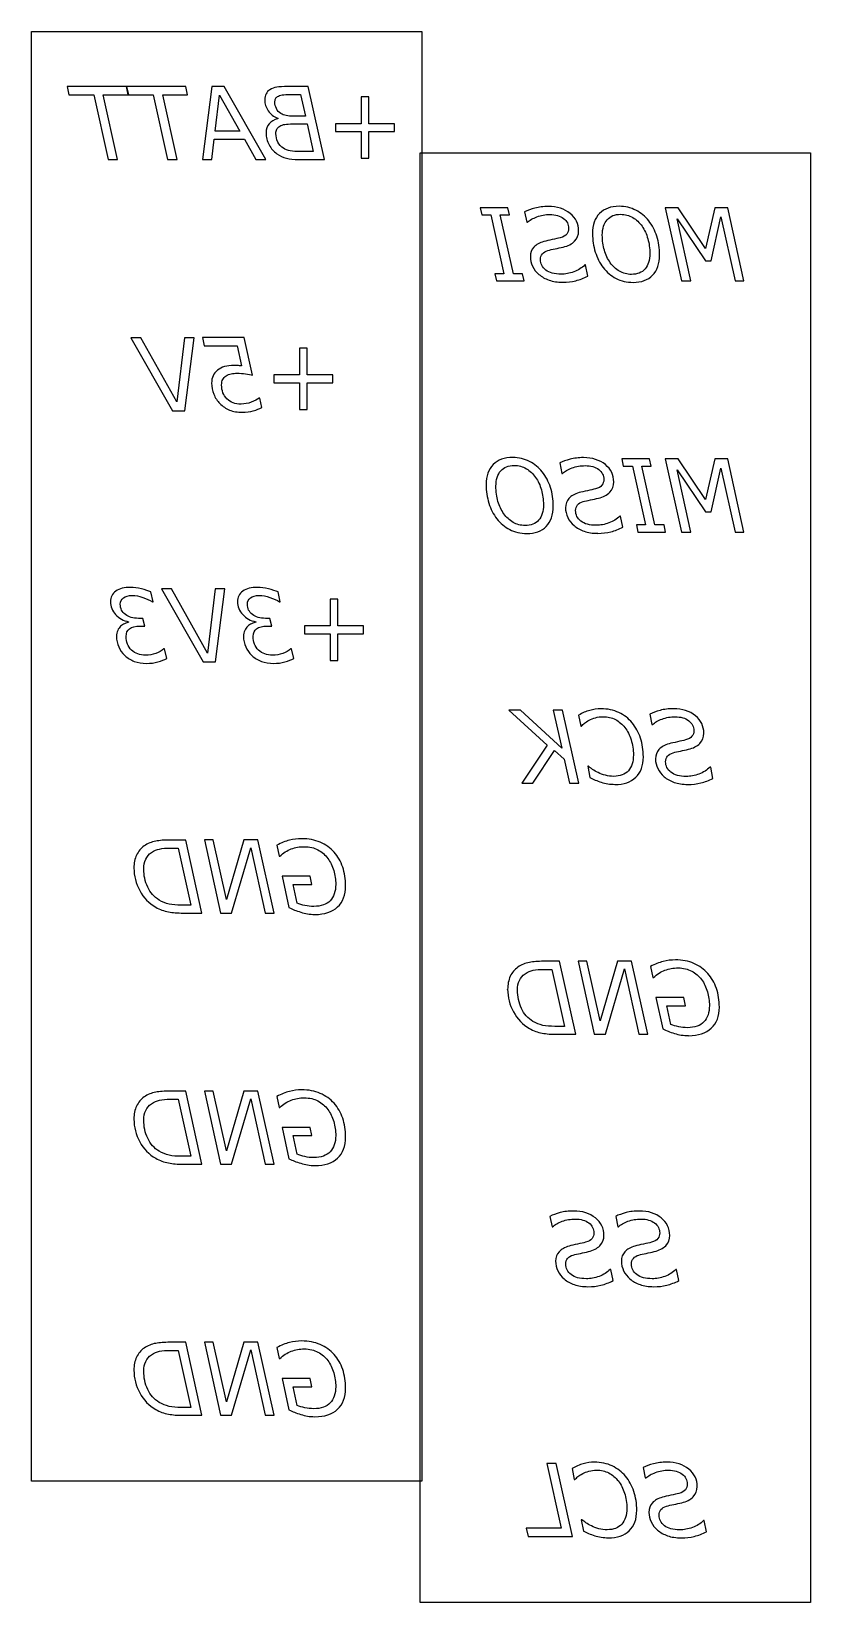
# Model space of a CAD drawing. Extents: x 0.1 to 5.4, y -0.8 to 9.9.
import ezdxf

# ---------------------------------------------------------------- set-up
doc = ezdxf.new("R2010")
doc.units = 0
doc.layers.add('Capa_1', color=7, linetype='CONTINUOUS')

msp = doc.modelspace()

# ---------------------------------------------------------------- linework, layer by layer
at = {"layer": 'Capa_1', "color": 7}
for points in [[(0.07381, 9.92621), (2.727999, 9.92621), (2.727999, 0.07383), (0.07381, 0.07383)], [(0.328957, 9.495022), (0.498535, 9.495022), (0.595938, 9.055057), (0.659809, 9.055057), (0.562406, 9.495022), (0.731984, 9.495022), (0.719848, 9.551312), (0.316821, 9.551312)], [(0.732623, 9.495022), (0.902201, 9.495022), (0.999604, 9.055057), (1.063475, 9.055057), (0.966072, 9.495022), (1.13565, 9.495022), (1.123514, 9.551312), (0.720487, 9.551312)], [(1.236247, 9.055057), (1.300437, 9.055057), (1.316405, 9.19471), (1.521432, 9.19471), (1.599355, 9.055057), (1.6661, 9.055057), (1.383151, 9.551343), (1.299479, 9.551343)], [(1.323431, 9.248702), (1.353131, 9.493683), (1.491093, 9.248702)], [(2.140662, 9.245709), (2.314711, 9.245709), (2.314711, 9.064057), (2.367724, 9.064057), (2.367724, 9.245709), (2.541773, 9.245709), (2.541773, 9.299037), (2.367724, 9.299037), (2.367724, 9.480688), (2.314711, 9.480688), (2.314711, 9.299037), (2.140662, 9.299037)], [(2.715358, 9.10226), (5.369546, 9.10226), (5.369546, -0.750121), (2.715358, -0.750121)], [(3.233972, 8.231141), (3.422391, 8.231141), (3.411853, 8.279463), (3.349579, 8.279463), (3.260798, 8.679095), (3.323072, 8.679095), (3.312534, 8.727417), (3.124114, 8.727417), (3.134652, 8.679095), (3.196927, 8.679095), (3.285708, 8.279463), (3.223433, 8.279463)], [(4.491914, 8.231141), (4.555785, 8.231141), (4.461895, 8.652768), (4.655105, 8.367791), (4.692789, 8.367791), (4.759854, 8.665773), (4.856299, 8.231141), (4.916019, 8.231141), (4.80616, 8.727438), (4.719295, 8.727438), (4.655105, 8.451124), (4.469879, 8.727438), (4.382056, 8.727438)], [(3.887373, 8.551772)], [(4.008407, 8.35449)], [(0.749548, 7.844821), (1.032498, 7.348535), (1.116808, 7.348535), (1.180041, 7.844821), (1.114253, 7.844821), (1.062198, 7.40886), (0.816933, 7.844821)], [(1.721029, 7.539187), (1.895078, 7.539187), (1.895078, 7.357535), (1.948091, 7.357535), (1.948091, 7.539187), (2.12214, 7.539187), (2.12214, 7.592515), (1.948091, 7.592515), (1.948091, 7.774167), (1.895078, 7.774167), (1.895078, 7.592515), (1.721029, 7.592515)], [(4.195871, 6.524619), (4.384291, 6.524619), (4.373753, 6.572941), (4.311478, 6.572941), (4.222698, 6.972573), (4.284972, 6.972573), (4.274434, 7.020895), (4.086014, 7.020895), (4.096552, 6.972573), (4.158827, 6.972573), (4.247607, 6.572941), (4.185333, 6.572941)], [(4.491914, 6.524619), (4.555785, 6.524619), (4.461895, 6.946246), (4.655105, 6.661269), (4.692789, 6.661269), (4.759854, 6.959252), (4.856299, 6.524619), (4.916019, 6.524619), (4.80616, 7.020905), (4.719295, 7.020905), (4.655105, 6.744602), (4.469879, 7.020905), (4.382056, 7.020905)], [(3.164351, 6.84524)], [(3.285386, 6.647968)], [(0.957768, 6.138299), (1.240718, 5.642013), (1.325028, 5.642013), (1.388261, 6.138299), (1.322473, 6.138299), (1.270418, 5.702339), (1.025153, 6.138299)], [(1.929249, 5.832665), (2.103298, 5.832665), (2.103298, 5.651013), (2.156311, 5.651013), (2.156311, 5.832665), (2.33036, 5.832665), (2.33036, 5.885993), (2.156311, 5.885993), (2.156311, 6.067645), (2.103298, 6.067645), (2.103298, 5.885993), (1.929249, 5.885993)], [(3.407701, 4.818097), (3.48243, 4.818097), (3.629015, 5.039745), (3.694163, 4.982126), (3.73025, 4.818138), (3.794121, 4.818138), (3.684263, 5.314424), (3.620392, 5.314424), (3.677876, 5.056785), (3.39844, 5.314424), (3.317962, 5.314424), (3.578876, 5.076778)], [(1.359199, 3.935491), (1.434566, 3.935491), (1.564544, 4.37945), (1.662906, 3.935491), (1.722625, 3.935491), (1.612767, 4.431777), (1.517599, 4.431777), (1.398799, 4.026475), (1.30906, 4.431777), (1.24934, 4.431777)], [(3.89919, 3.111575), (3.974557, 3.111575), (4.104535, 3.555535), (4.202897, 3.111575), (4.262616, 3.111575), (4.152758, 3.607862), (4.05759, 3.607862), (3.93879, 3.20257), (3.849051, 3.607862), (3.789331, 3.607862)], [(1.359199, 2.228969), (1.434566, 2.228969), (1.564544, 2.672928), (1.662906, 2.228969), (1.722625, 2.228969), (1.612767, 2.725255), (1.517599, 2.725255), (1.398799, 2.319953), (1.30906, 2.725255), (1.24934, 2.725255)], [(1.359199, 0.522447), (1.434566, 0.522447), (1.564544, 0.966406), (1.662906, 0.522447), (1.722625, 0.522447), (1.612767, 1.018733), (1.517599, 1.018733), (1.398799, 0.613431), (1.30906, 1.018733), (1.24934, 1.018733)], [(3.449856, -0.301469), (3.751009, -0.301469), (3.64115, 0.194818), (3.577279, 0.194818), (3.674683, -0.245147), (3.437401, -0.245147)]]:
    msp.add_lwpolyline(points, close=True, dxfattribs=at)
for points in [[(1.890288, 9.054903), (2.064975, 9.054903), (1.955436, 9.551343), (1.818752, 9.551343)], [(1.728377, 9.445086), (1.728374, 9.444687)], [(1.831209, 9.497708), (1.903384, 9.497708), (1.935958, 9.350383), (1.852925, 9.350383)], [(1.747532, 9.335682), (1.747532, 9.332617)], [(1.851328, 9.297494), (1.947455, 9.297494), (1.98929, 9.109508), (1.902106, 9.109508)], [(1.735403, 9.232714), (1.735402, 9.231703)], [(1.742103, 9.094378), (1.742106, 9.095053)], [(3.425905, 8.700253), (3.440276, 8.629251), (3.44475, 8.629251)], [(3.855119, 8.26372), (3.83979, 8.339421), (3.835317, 8.339421)], [(3.684903, 8.222243), (3.684902, 8.222141)], [(1.576993, 7.591064), (1.520786, 7.845372), (1.235601, 7.845372), (1.248056, 7.789388), (1.471293, 7.789388), (1.501312, 7.652738)], [(1.355049, 7.397521), (1.355047, 7.396857)], [(1.638954, 7.370397), (1.62618, 7.435065), (1.621707, 7.435065)], [(3.664782, 6.993731), (3.679154, 6.922729), (3.683627, 6.922729)], [(4.093997, 6.557198), (4.078669, 6.632899), (4.074195, 6.632899)], [(3.92378, 6.515721), (3.92378, 6.515619)], [(0.897096, 6.049777), (0.900287, 6.049777), (0.886554, 6.1171)], [(1.760636, 6.049777), (1.763827, 6.049777), (1.750094, 6.1171)], [(0.734541, 5.915027), (0.734541, 5.911962)], [(0.813424, 5.884889), (0.843763, 5.884889), (0.831308, 5.937911), (0.800969, 5.937911)], [(1.598082, 5.915027), (1.598082, 5.911962)], [(1.676963, 5.884889), (1.707302, 5.884889), (1.694847, 5.937911), (1.664509, 5.937911)], [(0.708357, 5.685778), (0.708352, 5.685676)], [(0.993856, 5.665959), (0.978846, 5.729912), (0.97406, 5.729912)], [(1.571897, 5.685778), (1.57189, 5.685676)], [(1.857394, 5.665959), (1.842384, 5.729912), (1.837598, 5.729912)], [(3.792845, 5.279751), (3.807216, 5.205072), (3.812003, 5.205072)], [(4.276669, 5.287301), (4.29104, 5.216299), (4.295514, 5.216299)], [(3.859268, 4.932517), (3.854795, 4.932517), (3.869805, 4.855897)], [(4.705883, 4.850676), (4.690554, 4.926377), (4.686081, 4.926377)], [(4.039702, 4.809924), (4.039706, 4.809097)], [(4.535667, 4.809291), (4.535666, 4.809097)], [(1.104672, 3.935307), (1.233053, 3.935307), (1.123195, 4.431593), (1.012698, 4.431593)], [(1.742426, 4.396113), (1.756798, 4.32082), (1.762543, 4.32082)], [(1.019086, 4.376722), (1.071779, 4.376722), (1.158005, 3.989094), (1.091898, 3.989094)], [(0.770627, 4.240757), (0.770626, 4.241462)], [(0.837372, 4.234576), (0.837372, 4.235332)], [(1.879747, 4.002569), (1.852921, 4.129565), (1.979707, 4.129565), (1.967572, 4.185243), (1.777236, 4.185243), (1.8245, 3.972258)], [(2.000784, 3.926082), (2.000785, 3.925826)], [(3.644663, 3.111391), (3.773044, 3.111391), (3.663186, 3.607678), (3.552689, 3.607678)], [(3.559076, 3.552807), (3.611769, 3.552807), (3.697995, 3.165179), (3.631888, 3.165179)], [(4.282417, 3.572197), (4.296789, 3.496905), (4.302535, 3.496905)], [(3.310616, 3.416842), (3.310617, 3.417546)], [(3.377363, 3.410661), (3.377363, 3.411417)], [(4.419739, 3.178664), (4.392914, 3.30565), (4.519698, 3.30565), (4.507562, 3.361327), (4.317226, 3.361327), (4.364491, 3.148353)], [(4.540776, 3.102177), (4.540776, 3.101911)], [(1.104672, 2.228785), (1.233053, 2.228785), (1.123195, 2.725071), (1.012698, 2.725071)], [(1.019086, 2.670201), (1.071779, 2.670201), (1.158005, 2.282572), (1.091898, 2.282572)], [(1.742426, 2.68958), (1.756798, 2.614288), (1.762543, 2.614288)], [(0.770627, 2.535257), (0.770626, 2.53494)], [(0.837372, 2.528054), (0.837372, 2.52881)], [(1.879747, 2.296037), (1.852921, 2.423033), (1.979707, 2.423033), (1.967572, 2.478711), (1.777236, 2.478711), (1.8245, 2.265726)], [(2.000784, 2.219549), (2.000785, 2.219294)], [(3.597717, 1.874257), (3.612089, 1.803255), (3.616562, 1.803255)], [(4.044817, 1.874257), (4.059188, 1.803255), (4.063662, 1.803255)], [(4.026933, 1.437632), (4.011604, 1.513333), (4.007131, 1.513333)], [(4.474031, 1.437632), (4.458702, 1.513333), (4.454229, 1.513333)], [(3.856715, 1.396349), (3.856715, 1.396053)], [(4.303818, 1.396349), (4.303814, 1.396053)], [(1.104672, 0.522263), (1.233053, 0.522263), (1.123195, 1.018549), (1.012698, 1.018549)], [(1.019086, 0.963781), (1.071779, 0.963781), (1.158005, 0.576153), (1.091898, 0.576153)], [(1.742426, 0.983058), (1.756798, 0.907766), (1.762543, 0.907766)], [(0.770627, 0.828735), (0.770626, 0.828418)], [(0.837372, 0.821634), (0.837372, 0.822288)], [(1.879747, 0.589515), (1.852921, 0.716511), (1.979707, 0.716511), (1.967572, 0.772189), (1.777236, 0.772189), (1.8245, 0.559204)], [(2.000784, 0.513028), (2.000785, 0.512772)], [(3.748135, 0.160185), (3.762506, 0.085506), (3.767293, 0.085506)], [(4.231958, 0.167735), (4.24633, 0.096733), (4.250803, 0.096733)], [(3.814558, -0.187151), (3.810084, -0.187151), (3.825094, -0.263771)], [(4.661173, -0.26889), (4.645845, -0.193189), (4.641371, -0.193189)], [(3.994991, -0.309744), (3.994997, -0.310469)], [(4.490957, -0.310275), (4.490956, -0.310469)]]:
    msp.add_lwpolyline(points, dxfattribs=at)
for points in [[(1.694842, 9.530298), (1.683132, 9.522738), (1.674403, 9.513067), (1.668655, 9.501284)], [(1.741468, 9.547256), (1.724436, 9.544532), (1.708894, 9.538879), (1.694842, 9.530298)], [(1.818752, 9.551343), (1.784048, 9.551343), (1.758287, 9.549981), (1.741468, 9.547256)], [(1.668655, 9.501284), (1.66269, 9.489706), (1.659708, 9.476834), (1.659708, 9.462667)], [(1.659708, 9.462667), (1.659708, 9.433994), (1.667479, 9.408658), (1.683021, 9.38666)], [(1.728374, 9.444687), (1.728374, 9.454018), (1.729865, 9.46168), (1.732847, 9.467673)], [(1.738916, 9.401769), (1.73189, 9.416685), (1.728377, 9.431124), (1.728377, 9.445086)], [(1.732847, 9.467673), (1.73583, 9.473803), (1.740088, 9.478911), (1.745621, 9.482997)], [(1.769254, 9.36775), (1.756054, 9.375787), (1.745941, 9.387126), (1.738916, 9.401769)], [(1.745621, 9.482997), (1.754564, 9.489127), (1.765741, 9.493009), (1.779154, 9.494644)], [(1.779154, 9.494644), (1.792567, 9.496687), (1.809919, 9.497708), (1.831209, 9.497708)], [(1.689089, 9.299006), (1.675464, 9.282592), (1.668651, 9.261479), (1.668651, 9.235666)], [(1.683021, 9.38666), (1.698564, 9.364661), (1.720067, 9.347669), (1.747532, 9.335682)], [(1.747532, 9.332617), (1.721983, 9.326487), (1.702502, 9.315284), (1.689089, 9.299006)], [(1.763187, 9.283396), (1.771703, 9.288844), (1.782667, 9.292522), (1.79608, 9.294429)], [(1.805022, 9.354469), (1.791397, 9.357193), (1.779474, 9.36162), (1.769254, 9.36775)], [(1.79608, 9.294429), (1.80928, 9.296472), (1.827696, 9.297494), (1.851328, 9.297494)], [(1.852925, 9.350383), (1.834616, 9.350383), (1.818648, 9.351745), (1.805022, 9.354469)], [(1.668651, 9.235666), (1.668651, 9.20747), (1.675464, 9.180704), (1.689089, 9.155368)], [(1.735402, 9.231703), (1.735402, 9.244166), (1.737425, 9.254178), (1.741471, 9.261738)], [(1.748496, 9.174687), (1.739767, 9.192871), (1.735403, 9.212214), (1.735403, 9.232714)], [(1.741471, 9.261738), (1.745517, 9.269502), (1.752756, 9.276721), (1.763187, 9.283396)], [(1.689089, 9.155368), (1.702502, 9.130237), (1.720173, 9.109907), (1.742103, 9.094378)], [(1.742106, 9.095053), (1.762758, 9.080614), (1.784368, 9.070296), (1.806936, 9.064098)], [(1.786819, 9.131984), (1.769999, 9.142404), (1.757225, 9.156638), (1.748496, 9.174687)], [(1.833125, 9.114616), (1.815241, 9.118022), (1.799806, 9.123811), (1.786819, 9.131984)], [(1.902106, 9.109508), (1.87379, 9.109508), (1.850796, 9.111211), (1.833125, 9.114616)], [(1.806936, 9.064098), (1.829503, 9.057968), (1.857287, 9.054903), (1.890288, 9.054903)], [(3.496163, 8.725589), (3.468911, 8.718505), (3.445492, 8.71006), (3.425905, 8.700253)], [(3.44475, 8.629251), (3.459866, 8.64369), (3.481476, 8.656119), (3.509579, 8.66654)], [(3.58654, 8.736622), (3.553327, 8.736622), (3.523201, 8.732944), (3.496163, 8.725589)], [(3.509579, 8.66654), (3.537469, 8.67696), (3.56685, 8.68217), (3.597722, 8.68217)], [(3.735679, 8.689322), (3.697144, 8.720855), (3.647431, 8.736622), (3.58654, 8.736622)], [(3.597722, 8.68217), (3.63647, 8.68217), (3.667448, 8.673282), (3.690654, 8.655506)], [(3.690654, 8.655506), (3.713648, 8.63773), (3.725144, 8.615187), (3.725144, 8.587876)], [(3.793163, 8.571326), (3.793163, 8.61866), (3.774002, 8.657992), (3.735679, 8.689322)], [(3.935596, 8.689424), (3.903447, 8.657413), (3.887373, 8.61153), (3.887373, 8.551772)], [(4.068448, 8.737746), (4.012028, 8.737746), (3.967744, 8.721638), (3.935596, 8.689424)], [(3.987012, 8.646802), (4.008728, 8.671253), (4.039173, 8.683478), (4.078347, 8.683478)], [(4.182458, 8.710775), (4.147754, 8.728756), (4.109751, 8.737746), (4.068448, 8.737746)], [(4.078347, 8.683478), (4.108793, 8.683478), (4.136257, 8.676156), (4.160741, 8.661513)], [(4.160741, 8.661513), (4.185225, 8.647075), (4.206302, 8.627426), (4.223974, 8.602567)], [(4.269323, 8.639467), (4.245904, 8.66923), (4.216949, 8.692999), (4.182458, 8.710775)], [(3.71269, 8.549259), (3.704386, 8.538158), (3.689589, 8.529815), (3.668299, 8.52423)], [(3.725144, 8.587876), (3.725144, 8.573233), (3.720993, 8.560361), (3.71269, 8.549259)], [(3.765699, 8.501039), (3.784009, 8.519905), (3.793163, 8.543334), (3.793163, 8.571326)], [(3.887374, 8.551783), (3.887374, 8.508671), (3.893654, 8.467119), (3.906215, 8.427126)], [(3.954118, 8.542476), (3.954118, 8.587835), (3.965083, 8.622611), (3.987012, 8.646802)], [(3.967851, 8.439151), (3.958696, 8.47048), (3.954118, 8.504922), (3.954118, 8.542476)], [(4.223974, 8.602567), (4.241006, 8.578116), (4.2541, 8.549682), (4.263254, 8.517263)], [(4.324571, 8.53415), (4.311797, 8.573448), (4.293381, 8.608553), (4.269323, 8.639467)], [(3.4885, 8.459869), (3.472746, 8.442774), (3.464868, 8.421218), (3.464868, 8.395201)], [(3.557162, 8.498485), (3.52693, 8.489836), (3.504043, 8.476964), (3.4885, 8.459869)], [(3.54662, 8.41502), (3.555136, 8.425236), (3.567698, 8.432796), (3.584304, 8.4377)], [(3.614008, 8.511868), (3.59144, 8.507101), (3.572491, 8.50264), (3.557162, 8.498485)], [(3.584304, 8.4377), (3.598143, 8.441786), (3.614643, 8.445566), (3.633805, 8.44904)], [(3.668299, 8.52423), (3.654673, 8.520825), (3.636576, 8.516704), (3.614008, 8.511868)], [(3.633805, 8.44904), (3.652753, 8.453126), (3.67085, 8.45711), (3.688096, 8.460992)], [(3.688096, 8.460992), (3.721521, 8.468757), (3.747389, 8.482106), (3.765699, 8.501039)], [(4.008409, 8.354459), (3.990526, 8.379795), (3.977006, 8.408026), (3.967851, 8.439151)], [(4.263254, 8.517263), (4.272409, 8.485048), (4.276986, 8.451812), (4.276986, 8.417554)], [(4.343732, 8.407154), (4.343732, 8.452513), (4.337345, 8.494845), (4.324571, 8.53415)], [(3.464868, 8.395201), (3.464868, 8.373407), (3.469978, 8.351749), (3.480197, 8.330227)], [(3.480197, 8.330227), (3.490416, 8.308637), (3.504681, 8.29018), (3.52299, 8.274856)], [(3.533526, 8.37671), (3.533526, 8.392034), (3.537891, 8.404804), (3.54662, 8.41502)], [(3.569933, 8.304687), (3.545662, 8.323552), (3.533526, 8.34756), (3.533526, 8.37671)], [(3.835317, 8.339421), (3.814879, 8.319194), (3.789863, 8.303631), (3.760269, 8.292734)], [(3.906215, 8.427126), (3.918564, 8.387147), (3.936554, 8.351929), (3.960186, 8.321472)], [(4.070682, 8.296871), (4.045985, 8.31131), (4.025227, 8.330516), (4.008407, 8.35449)], [(4.276986, 8.417554), (4.276986, 8.371786), (4.266128, 8.336564), (4.244412, 8.311889)], [(4.295829, 8.269165), (4.327765, 8.301584), (4.343732, 8.347581), (4.343732, 8.407154)], [(3.52299, 8.274856), (3.542578, 8.258442), (3.565571, 8.24557), (3.591971, 8.236239)], [(3.674043, 8.276695), (3.628694, 8.276695), (3.593991, 8.286025), (3.569933, 8.304687)], [(3.591971, 8.236239), (3.618158, 8.226908), (3.649135, 8.222243), (3.684903, 8.222243)], [(3.760269, 8.292734), (3.730462, 8.282041), (3.70172, 8.276695), (3.674043, 8.276695)], [(3.684902, 8.222141), (3.715773, 8.222141), (3.745154, 8.225546), (3.773045, 8.232357)], [(3.773045, 8.232357), (3.800935, 8.239236), (3.828293, 8.24969), (3.855119, 8.26372)], [(3.960186, 8.321472), (3.984457, 8.290142), (4.013625, 8.265488), (4.04769, 8.247507)], [(4.04769, 8.247507), (4.081754, 8.229731), (4.120184, 8.220843), (4.162977, 8.220843)], [(4.152437, 8.275213), (4.122418, 8.275213), (4.095166, 8.282433), (4.070682, 8.296871)], [(4.244412, 8.311889), (4.222483, 8.287439), (4.191825, 8.275213), (4.152437, 8.275213)], [(4.162977, 8.220843), (4.21961, 8.220843), (4.263894, 8.236951), (4.295829, 8.269165)], [(1.338761, 7.624522), (1.311935, 7.603), (1.298522, 7.57368), (1.298522, 7.536561)], [(1.450535, 7.656804), (1.402632, 7.656804), (1.365374, 7.646043), (1.338761, 7.624522)], [(1.374841, 7.561642), (1.380375, 7.571653), (1.387827, 7.579758), (1.397196, 7.585956)], [(1.397196, 7.585956), (1.406777, 7.592086), (1.418168, 7.596513), (1.431367, 7.599237)], [(1.431367, 7.599237), (1.444355, 7.601961), (1.458087, 7.603323), (1.472564, 7.603323)], [(1.475764, 7.655803), (1.467461, 7.656471), (1.459051, 7.656804), (1.450535, 7.656804)], [(1.472564, 7.603323), (1.491299, 7.603323), (1.510141, 7.601961), (1.52909, 7.599237)], [(1.501312, 7.652738), (1.492583, 7.654101), (1.484067, 7.655122), (1.475764, 7.655803)], [(1.52909, 7.599237), (1.547826, 7.596513), (1.563793, 7.593788), (1.576993, 7.591064)], [(1.298522, 7.536561), (1.298522, 7.509863), (1.303419, 7.484527), (1.313213, 7.460554)], [(1.366541, 7.523944), (1.366541, 7.539064), (1.369308, 7.55163), (1.374841, 7.561642)], [(1.402947, 7.42965), (1.378676, 7.453624), (1.366541, 7.485055), (1.366541, 7.523944)], [(1.313213, 7.460554), (1.323006, 7.43658), (1.336952, 7.415569), (1.355049, 7.397521)], [(1.355047, 7.396857), (1.373782, 7.3784), (1.395605, 7.363961), (1.420515, 7.353541)], [(1.498754, 7.39369), (1.459154, 7.39369), (1.427218, 7.405676), (1.402947, 7.42965)], [(1.568374, 7.406358), (1.546019, 7.397912), (1.522812, 7.39369), (1.498754, 7.39369)], [(1.621707, 7.435065), (1.608506, 7.424644), (1.590729, 7.415075), (1.568374, 7.406358)], [(1.581789, 7.348432), (1.604783, 7.355243), (1.623838, 7.362565), (1.638954, 7.370397)], [(1.420515, 7.353541), (1.445424, 7.343324), (1.474699, 7.338216), (1.508337, 7.338216)], [(1.508337, 7.338216), (1.534311, 7.338216), (1.558795, 7.341622), (1.581789, 7.348432)], [(3.212574, 6.982891), (3.180426, 6.950881), (3.164351, 6.904997), (3.164351, 6.84524)], [(3.345426, 7.031213), (3.289007, 7.031213), (3.244723, 7.015106), (3.212574, 6.982891)], [(3.231097, 6.835954), (3.231097, 6.881313), (3.242061, 6.916089), (3.26399, 6.94028)], [(3.26399, 6.94028), (3.285706, 6.964731), (3.316152, 6.976956), (3.355326, 6.976956)], [(3.459436, 7.004243), (3.424733, 7.022223), (3.386729, 7.031213), (3.345426, 7.031213)], [(3.355326, 6.976956), (3.385771, 6.976956), (3.413236, 6.969634), (3.43772, 6.954991)], [(3.43772, 6.954991), (3.462203, 6.940553), (3.483281, 6.920904), (3.500952, 6.896045)], [(3.546301, 6.932935), (3.522882, 6.962698), (3.493927, 6.986467), (3.459436, 7.004243)], [(3.73504, 7.019067), (3.707788, 7.011983), (3.684369, 7.003538), (3.664782, 6.993731)], [(3.683627, 6.922729), (3.698743, 6.937168), (3.720353, 6.949597), (3.748456, 6.960018)], [(3.825418, 7.0301), (3.792205, 7.0301), (3.762079, 7.026422), (3.73504, 7.019067)], [(3.748456, 6.960018), (3.776346, 6.970438), (3.805727, 6.975648), (3.836599, 6.975648)], [(3.974558, 6.9828), (3.936022, 7.014333), (3.886309, 7.0301), (3.825418, 7.0301)], [(3.836599, 6.975648), (3.875348, 6.975648), (3.906325, 6.96676), (3.929531, 6.948984)], [(3.929531, 6.948984), (3.952525, 6.931208), (3.964022, 6.908665), (3.964022, 6.881354)], [(4.032042, 6.864804), (4.032042, 6.912138), (4.01288, 6.95147), (3.974558, 6.9828)], [(3.164352, 6.845261), (3.164352, 6.802149), (3.170633, 6.760597), (3.183194, 6.720604)], [(3.244829, 6.732629), (3.235674, 6.763958), (3.231097, 6.7984), (3.231097, 6.835954)], [(3.500952, 6.896045), (3.517985, 6.871594), (3.531078, 6.84316), (3.540233, 6.810741)], [(3.60155, 6.827618), (3.588776, 6.866915), (3.57036, 6.902021), (3.546301, 6.932935)], [(3.951567, 6.842737), (3.943264, 6.831636), (3.928467, 6.823293), (3.907176, 6.817708)], [(3.964022, 6.881354), (3.964022, 6.866711), (3.95987, 6.853839), (3.951567, 6.842737)], [(4.004577, 6.794517), (4.022887, 6.813383), (4.032042, 6.836812), (4.032042, 6.864804)], [(3.285388, 6.647937), (3.267504, 6.673273), (3.253985, 6.701504), (3.244829, 6.732629)], [(3.540233, 6.810741), (3.549387, 6.778526), (3.553965, 6.74529), (3.553965, 6.711032)], [(3.620711, 6.700622), (3.620711, 6.745981), (3.614324, 6.788313), (3.60155, 6.827618)], [(3.727378, 6.753347), (3.711623, 6.736252), (3.703745, 6.714696), (3.703745, 6.688679)], [(3.796039, 6.791963), (3.765807, 6.783314), (3.74292, 6.770442), (3.727378, 6.753347)], [(3.785499, 6.708498), (3.794015, 6.718714), (3.806576, 6.726274), (3.823182, 6.731178)], [(3.852885, 6.805347), (3.830317, 6.800579), (3.811369, 6.796118), (3.796039, 6.791963)], [(3.823182, 6.731178), (3.837021, 6.735264), (3.853521, 6.739044), (3.872683, 6.742518)], [(3.907176, 6.817708), (3.89355, 6.814303), (3.875453, 6.810182), (3.852885, 6.805347)], [(3.872683, 6.742518), (3.891631, 6.746604), (3.909728, 6.750622), (3.926974, 6.754573)], [(3.926974, 6.754573), (3.9604, 6.762337), (3.986267, 6.775652), (4.004577, 6.794517)], [(3.183194, 6.720604), (3.195542, 6.680625), (3.213533, 6.645404), (3.237165, 6.61494)], [(3.34766, 6.590349), (3.322963, 6.604788), (3.302205, 6.623994), (3.285386, 6.647968)], [(3.553965, 6.711032), (3.553965, 6.665264), (3.543107, 6.630042), (3.521391, 6.605367)], [(3.572808, 6.562633), (3.604743, 6.595052), (3.620711, 6.641048), (3.620711, 6.700622)], [(3.703745, 6.688679), (3.703745, 6.666885), (3.708855, 6.645227), (3.719074, 6.623705)], [(3.719074, 6.623705), (3.729293, 6.602115), (3.743558, 6.583658), (3.761868, 6.568334)], [(3.772404, 6.670188), (3.772404, 6.685512), (3.776769, 6.698282), (3.785499, 6.708498)], [(3.808811, 6.598165), (3.78454, 6.61703), (3.772404, 6.641038), (3.772404, 6.670188)], [(4.074195, 6.632899), (4.053757, 6.612672), (4.028741, 6.597109), (3.999147, 6.586212)], [(3.237165, 6.61494), (3.261436, 6.58361), (3.290604, 6.558955), (3.324668, 6.540975)], [(3.324668, 6.540975), (3.358733, 6.523199), (3.397162, 6.514311), (3.439956, 6.514311)], [(3.429416, 6.568691), (3.399397, 6.568691), (3.372145, 6.575911), (3.34766, 6.590349)], [(3.521391, 6.605367), (3.499462, 6.580917), (3.468804, 6.568691), (3.429416, 6.568691)], [(3.439956, 6.514311), (3.496588, 6.514311), (3.540872, 6.530419), (3.572808, 6.562633)], [(3.761868, 6.568334), (3.781455, 6.55192), (3.804449, 6.539048), (3.830848, 6.529717)], [(3.912921, 6.570173), (3.867573, 6.570173), (3.832869, 6.579503), (3.808811, 6.598165)], [(3.830848, 6.529717), (3.857035, 6.520386), (3.888012, 6.515721), (3.92378, 6.515721)], [(3.999147, 6.586212), (3.96934, 6.575519), (3.940598, 6.570173), (3.912921, 6.570173)], [(3.92378, 6.515619), (3.954651, 6.515619), (3.984032, 6.519024), (4.011923, 6.525835)], [(4.011923, 6.525835), (4.039813, 6.532714), (4.067172, 6.543168), (4.093997, 6.557198)], [(0.647676, 6.122311), (0.623405, 6.104943), (0.61127, 6.081174), (0.61127, 6.051003)], [(0.746677, 6.148668), (0.704735, 6.148668), (0.671735, 6.139882), (0.647676, 6.122311)], [(0.698776, 6.077462), (0.712401, 6.087883), (0.732627, 6.093093), (0.759453, 6.093093)], [(0.821725, 6.138452), (0.795325, 6.145263), (0.770309, 6.148668), (0.746677, 6.148668)], [(0.759453, 6.093093), (0.781596, 6.093093), (0.805228, 6.08887), (0.830351, 6.080425)], [(0.886554, 6.1171), (0.869522, 6.124865), (0.847912, 6.131982), (0.821725, 6.138452)], [(1.511216, 6.122311), (1.486945, 6.104943), (1.47481, 6.081174), (1.47481, 6.051003)], [(1.610217, 6.148668), (1.568275, 6.148668), (1.535275, 6.139882), (1.511216, 6.122311)], [(1.562315, 6.077462), (1.57594, 6.087883), (1.596166, 6.093093), (1.622993, 6.093093)], [(1.685265, 6.138452), (1.658865, 6.145263), (1.633849, 6.148668), (1.610217, 6.148668)], [(1.622993, 6.093093), (1.645135, 6.093093), (1.668767, 6.08887), (1.69389, 6.080425)], [(1.750094, 6.1171), (1.733062, 6.124865), (1.711453, 6.131982), (1.685265, 6.138452)], [(0.61127, 6.051003), (0.61127, 6.018107), (0.622979, 5.988889), (0.646399, 5.963349)], [(0.678017, 6.03384), (0.678017, 6.052501), (0.684937, 6.067042), (0.698776, 6.077462)], [(0.712508, 5.963553), (0.689514, 5.980852), (0.678017, 6.004281), (0.678017, 6.03384)], [(0.830351, 6.080425), (0.855473, 6.07198), (0.877721, 6.061763), (0.897096, 6.049777)], [(1.47481, 6.051003), (1.47481, 6.018107), (1.48652, 5.988889), (1.509939, 5.963349)], [(1.541556, 6.03384), (1.541556, 6.052501), (1.548476, 6.067042), (1.562315, 6.077462)], [(1.576047, 5.963553), (1.553053, 5.980852), (1.541556, 6.004281), (1.541556, 6.03384)], [(1.69389, 6.080425), (1.719012, 6.07198), (1.741261, 6.061763), (1.760636, 6.049777)], [(0.646399, 5.963349), (0.669605, 5.938013), (0.698986, 5.921906), (0.734541, 5.915027)], [(0.680251, 5.883766), (0.672161, 5.876206), (0.665454, 5.866637), (0.660132, 5.855058)], [(0.707077, 5.901746), (0.696858, 5.896978), (0.687916, 5.890985), (0.680251, 5.883766)], [(0.734541, 5.911962), (0.726238, 5.909919), (0.717083, 5.906513), (0.707077, 5.901746)], [(0.800969, 5.937911), (0.764989, 5.937911), (0.735502, 5.946458), (0.712508, 5.963553)], [(0.740931, 5.867522), (0.756473, 5.8791), (0.780637, 5.884889), (0.813424, 5.884889)], [(1.509939, 5.963349), (1.533146, 5.938013), (1.562526, 5.921906), (1.598082, 5.915027)], [(1.543792, 5.883766), (1.535701, 5.876206), (1.528995, 5.866637), (1.523672, 5.855058)], [(1.570617, 5.901746), (1.560398, 5.896978), (1.551456, 5.890985), (1.543792, 5.883766)], [(1.598082, 5.911962), (1.589778, 5.909919), (1.580623, 5.906513), (1.570617, 5.901746)], [(1.664509, 5.937911), (1.628528, 5.937911), (1.599041, 5.946458), (1.576047, 5.963553)], [(1.60447, 5.867522), (1.620012, 5.8791), (1.644177, 5.884889), (1.676963, 5.884889)], [(0.660132, 5.855058), (0.654598, 5.84348), (0.651831, 5.829825), (0.651831, 5.814092)], [(0.651831, 5.814092), (0.651831, 5.789846), (0.656835, 5.766417), (0.666841, 5.743806)], [(0.717617, 5.815216), (0.717617, 5.838577), (0.725388, 5.856012), (0.740931, 5.867522)], [(0.754343, 5.722556), (0.729859, 5.746325), (0.717617, 5.777212), (0.717617, 5.815216)], [(1.523672, 5.855058), (1.518138, 5.84348), (1.515372, 5.829825), (1.515372, 5.814092)], [(1.515372, 5.814092), (1.515372, 5.789846), (1.520375, 5.766417), (1.530381, 5.743806)], [(1.581157, 5.815216), (1.581157, 5.838577), (1.588928, 5.856012), (1.60447, 5.867522)], [(1.617882, 5.722556), (1.593398, 5.746325), (1.581157, 5.777212), (1.581157, 5.815216)], [(0.666841, 5.743806), (0.676848, 5.72133), (0.690686, 5.701988), (0.708357, 5.685778)], [(0.708352, 5.685676), (0.727087, 5.668581), (0.748697, 5.655232), (0.773181, 5.645629)], [(0.848553, 5.686902), (0.810231, 5.686902), (0.778827, 5.698787), (0.754343, 5.722556)], [(0.918811, 5.69957), (0.896669, 5.691125), (0.87325, 5.686902), (0.848553, 5.686902)], [(0.97406, 5.729912), (0.959369, 5.718333), (0.940953, 5.70822), (0.918811, 5.69957)], [(0.932859, 5.641951), (0.956917, 5.648762), (0.977249, 5.656765), (0.993856, 5.665959)], [(1.530381, 5.743806), (1.540388, 5.72133), (1.554226, 5.701988), (1.571897, 5.685778)], [(1.57189, 5.685676), (1.590625, 5.668581), (1.612235, 5.655232), (1.636719, 5.645629)], [(1.712091, 5.686902), (1.673769, 5.686902), (1.642366, 5.698787), (1.617882, 5.722556)], [(1.782349, 5.69957), (1.760207, 5.691125), (1.736788, 5.686902), (1.712091, 5.686902)], [(1.837598, 5.729912), (1.822907, 5.718333), (1.804491, 5.70822), (1.782349, 5.69957)], [(1.796397, 5.641951), (1.820455, 5.648762), (1.840788, 5.656765), (1.857394, 5.665959)], [(0.773181, 5.645629), (0.797452, 5.636298), (0.825662, 5.631633), (0.85781, 5.631633)], [(0.85781, 5.631633), (0.883572, 5.631633), (0.908588, 5.635073), (0.932859, 5.641951)], [(1.636719, 5.645629), (1.66099, 5.636298), (1.6892, 5.631633), (1.721348, 5.631633)], [(1.721348, 5.631633), (1.74711, 5.631633), (1.772126, 5.635073), (1.796397, 5.641951)], [(3.868212, 5.312749), (3.843729, 5.30587), (3.818606, 5.294871), (3.792845, 5.279751)], [(3.8334, 5.225402), (3.840425, 5.231531), (3.85107, 5.238546), (3.865336, 5.246447)], [(3.865336, 5.246447), (3.877045, 5.252576), (3.890991, 5.257923), (3.907172, 5.262486)], [(3.946135, 5.323374), (3.91867, 5.323374), (3.892696, 5.319832), (3.868212, 5.312749)], [(3.907172, 5.262486), (3.923352, 5.267253), (3.941236, 5.269637), (3.960823, 5.269637)], [(4.065893, 5.297731), (4.030125, 5.314826), (3.990206, 5.323374), (3.946135, 5.323374)], [(3.960823, 5.269637), (3.99063, 5.269637), (4.017988, 5.263099), (4.042898, 5.250022)], [(4.042898, 5.250022), (4.067808, 5.23715), (4.089418, 5.219034), (4.107727, 5.195673)], [(4.15627, 5.228364), (4.131787, 5.257718), (4.101661, 5.280841), (4.065893, 5.297731)], [(4.346927, 5.312637), (4.319675, 5.305553), (4.296256, 5.297108), (4.276669, 5.287301)], [(4.295514, 5.216299), (4.31063, 5.230738), (4.33224, 5.243167), (4.360343, 5.253588)], [(4.437304, 5.32367), (4.404091, 5.32367), (4.373965, 5.319992), (4.346927, 5.312637)], [(4.360343, 5.253588), (4.388233, 5.264008), (4.417614, 5.269218), (4.448486, 5.269218)], [(4.586443, 5.27637), (4.547908, 5.307903), (4.498195, 5.32367), (4.437304, 5.32367)], [(4.448486, 5.269218), (4.487234, 5.269218), (4.518212, 5.26033), (4.541418, 5.242554)], [(4.541418, 5.242554), (4.564412, 5.224778), (4.575908, 5.202235), (4.575908, 5.174924)], [(4.643927, 5.158384), (4.643927, 5.205719), (4.624766, 5.245047), (4.586443, 5.27637)], [(3.812003, 5.205072), (3.819029, 5.212427), (3.826161, 5.219204), (3.8334, 5.225402)], [(4.107727, 5.195673), (4.125611, 5.172993), (4.139663, 5.145444), (4.149882, 5.113025)], [(4.213116, 5.124375), (4.199916, 5.163945), (4.180968, 5.198608), (4.15627, 5.228364)], [(4.563454, 5.136307), (4.55515, 5.125206), (4.540353, 5.116863), (4.519063, 5.111278)], [(4.575908, 5.174924), (4.575908, 5.160281), (4.571757, 5.147409), (4.563454, 5.136307)], [(4.616463, 5.088098), (4.634772, 5.106963), (4.643927, 5.130392), (4.643927, 5.158384)], [(4.149882, 5.113025), (4.160102, 5.080606), (4.165211, 5.046055), (4.165211, 5.009373)], [(4.232916, 4.996388), (4.232916, 5.042156), (4.226316, 5.084818), (4.213116, 5.124375)], [(4.339265, 5.046917), (4.32351, 5.029822), (4.315632, 5.008266), (4.315632, 4.982249)], [(4.407926, 5.085533), (4.377694, 5.076884), (4.354807, 5.064012), (4.339265, 5.046917)], [(4.397384, 5.001976), (4.4059, 5.012192), (4.418462, 5.019752), (4.435068, 5.024656)], [(4.464772, 5.098916), (4.442204, 5.094149), (4.423255, 5.089688), (4.407926, 5.085533)], [(4.435068, 5.024656), (4.448907, 5.028742), (4.465407, 5.032522), (4.484569, 5.035996)], [(4.519063, 5.111278), (4.505437, 5.107873), (4.48734, 5.103752), (4.464772, 5.098916)], [(4.484569, 5.035996), (4.503517, 5.040082), (4.521614, 5.0441), (4.538859, 5.048051)], [(4.538859, 5.048051), (4.572285, 5.055815), (4.598153, 5.069164), (4.616463, 5.088098)], [(3.887691, 4.911472), (3.876621, 4.919032), (3.867146, 4.926047), (3.859268, 4.932517)], [(3.925056, 4.889814), (3.911217, 4.896693), (3.898762, 4.903912), (3.887691, 4.911472)], [(4.165211, 5.009373), (4.165211, 4.963605), (4.153821, 4.92794), (4.131041, 4.90238)], [(4.1815, 4.857725), (4.215778, 4.890417), (4.232916, 4.936638), (4.232916, 4.996388)], [(4.315632, 4.982249), (4.315632, 4.960455), (4.320742, 4.938797), (4.330961, 4.917275)], [(4.330961, 4.917275), (4.34118, 4.895753), (4.355445, 4.877296), (4.373754, 4.861904)], [(4.38429, 4.963666), (4.38429, 4.97899), (4.388655, 4.99176), (4.397384, 5.001976)], [(4.420697, 4.891643), (4.396426, 4.910508), (4.38429, 4.934516), (4.38429, 4.963666)], [(4.686081, 4.926377), (4.665642, 4.90615), (4.640626, 4.890587), (4.611032, 4.87969)], [(3.869805, 4.855897), (3.89216, 4.844114), (3.917921, 4.833455), (3.947089, 4.82392)], [(3.974876, 4.871527), (3.956566, 4.876295), (3.939959, 4.88239), (3.925056, 4.889814)], [(3.947089, 4.82392), (3.976044, 4.81459), (4.006915, 4.809924), (4.039702, 4.809924)], [(4.03236, 4.864376), (4.012134, 4.864376), (3.992973, 4.86676), (3.974876, 4.871527)], [(4.131041, 4.90238), (4.10826, 4.877044), (4.075366, 4.864376), (4.03236, 4.864376)], [(4.039706, 4.809097), (4.099958, 4.809097), (4.147223, 4.825306), (4.1815, 4.857725)], [(4.373754, 4.861904), (4.393342, 4.84549), (4.416335, 4.832618), (4.442735, 4.823287)], [(4.524807, 4.863651), (4.479458, 4.863651), (4.444755, 4.872981), (4.420697, 4.891643)], [(4.442735, 4.823287), (4.468922, 4.813956), (4.499899, 4.809291), (4.535667, 4.809291)], [(4.611032, 4.87969), (4.581226, 4.868997), (4.552484, 4.863651), (4.524807, 4.863651)], [(4.535666, 4.809097), (4.566537, 4.809097), (4.595918, 4.812502), (4.623808, 4.819313)], [(4.623808, 4.819313), (4.651699, 4.826192), (4.679057, 4.836646), (4.705883, 4.850676)], [(0.840246, 4.391444), (0.817678, 4.375643), (0.800433, 4.354972), (0.788511, 4.329432)], [(0.918488, 4.42342), (0.889959, 4.418653), (0.863878, 4.407994), (0.840246, 4.391444)], [(1.012698, 4.431593), (0.978208, 4.431593), (0.946804, 4.428869), (0.918488, 4.42342)], [(1.827694, 4.430132), (1.799803, 4.423253), (1.771381, 4.411913), (1.742426, 4.396113)], [(1.911046, 4.440757), (1.883155, 4.440757), (1.855371, 4.437215), (1.827694, 4.430132)], [(1.839828, 4.370777), (1.867505, 4.381197), (1.897312, 4.386407), (1.929247, 4.386407)], [(2.036553, 4.416443), (1.999294, 4.432652), (1.957459, 4.440757), (1.911046, 4.440757)], [(1.929247, 4.386407), (1.964376, 4.386407), (1.995141, 4.379188), (2.021541, 4.364749)], [(2.130443, 4.349119), (2.104895, 4.377792), (2.073598, 4.400233), (2.036553, 4.416443)], [(0.788511, 4.329432), (0.776588, 4.304096), (0.770627, 4.274538), (0.770627, 4.240757)], [(0.837372, 4.235332), (0.837372, 4.260668), (0.841737, 4.282428), (0.850466, 4.300613)], [(0.850466, 4.300613), (0.858982, 4.31907), (0.871969, 4.334394), (0.889427, 4.346585)], [(0.889427, 4.346585), (0.906672, 4.358572), (0.925089, 4.366575), (0.944675, 4.370593)], [(0.944675, 4.370593), (0.964262, 4.374679), (0.989066, 4.376722), (1.019086, 4.376722)], [(1.762543, 4.32082), (1.786176, 4.343908), (1.811937, 4.360561), (1.839828, 4.370777)], [(2.021541, 4.364749), (2.047941, 4.350311), (2.07019, 4.331104), (2.088287, 4.307131)], [(2.088287, 4.307131), (2.105958, 4.283566), (2.11937, 4.256118), (2.128525, 4.224789)], [(2.189524, 4.247469), (2.175898, 4.286358), (2.156204, 4.320241), (2.130443, 4.349119)], [(0.770626, 4.241462), (0.770626, 4.187249), (0.783826, 4.13592), (0.810226, 4.087475)], [(0.864197, 4.111585), (0.846314, 4.15027), (0.837372, 4.191267), (0.837372, 4.234576)], [(2.128525, 4.224789), (2.137467, 4.19346), (2.141938, 4.161892), (2.141938, 4.130086)], [(2.209643, 4.120483), (2.209643, 4.166251), (2.202937, 4.20858), (2.189524, 4.247469)], [(0.810226, 4.087475), (0.836627, 4.039051), (0.872714, 4.001609), (0.918488, 3.975149)], [(0.94244, 4.023216), (0.908162, 4.043648), (0.882081, 4.073104), (0.864197, 4.111585)], [(2.141938, 4.130086), (2.141938, 4.082343), (2.129483, 4.045456), (2.104574, 4.019426)], [(2.154395, 3.976498), (2.191227, 4.010279), (2.209643, 4.058274), (2.209643, 4.120483)], [(0.918488, 3.975149), (0.946591, 3.959349), (0.975333, 3.948792), (1.004714, 3.94348)], [(1.010463, 3.996246), (0.986405, 4.001694), (0.96373, 4.010684), (0.94244, 4.023216)], [(1.091898, 3.989094), (1.061453, 3.989094), (1.034308, 3.991478), (1.010463, 3.996246)], [(1.8245, 3.972258), (1.838552, 3.966129), (1.85122, 3.96068), (1.862503, 3.955913)], [(1.862503, 3.955913), (1.873787, 3.951145), (1.887946, 3.946241), (1.904978, 3.941201)], [(1.93308, 3.98653), (1.914131, 3.990617), (1.896354, 3.995963), (1.879747, 4.002569)], [(1.993438, 3.9804), (1.971934, 3.9804), (1.951815, 3.982444), (1.93308, 3.98653)], [(2.104574, 4.019426), (2.079451, 3.993409), (2.042406, 3.9804), (1.993438, 3.9804)], [(2.000785, 3.925826), (2.066359, 3.925826), (2.117562, 3.942717), (2.154395, 3.976498)], [(1.004714, 3.94348), (1.034094, 3.938031), (1.067414, 3.935307), (1.104672, 3.935307)], [(1.904978, 3.941201), (1.919668, 3.936434), (1.934891, 3.932756), (1.950646, 3.930168)], [(1.950646, 3.930168), (1.966187, 3.927444), (1.9829, 3.926082), (2.000784, 3.926082)], [(3.380236, 3.567528), (3.357668, 3.551728), (3.340423, 3.531057), (3.3285, 3.505517)], [(3.458478, 3.599505), (3.429949, 3.594737), (3.403868, 3.584079), (3.380236, 3.567528)], [(3.429417, 3.52267), (3.446663, 3.534657), (3.465079, 3.542659), (3.484665, 3.546677)], [(3.552689, 3.607678), (3.518198, 3.607678), (3.486794, 3.604953), (3.458478, 3.599505)], [(3.484665, 3.546677), (3.504253, 3.550764), (3.529056, 3.552807), (3.559076, 3.552807)], [(4.367685, 3.606217), (4.339795, 3.599338), (4.311372, 3.587998), (4.282417, 3.572197)], [(4.302535, 3.496905), (4.326167, 3.519993), (4.351928, 3.536645), (4.379819, 3.546861)], [(4.451037, 3.616841), (4.423146, 3.616841), (4.395362, 3.6133), (4.367685, 3.606217)], [(4.379819, 3.546861), (4.407496, 3.557282), (4.437303, 3.562492), (4.469239, 3.562492)], [(4.576544, 3.592527), (4.539286, 3.608737), (4.49745, 3.616841), (4.451037, 3.616841)], [(4.469239, 3.562492), (4.504368, 3.562492), (4.535132, 3.555273), (4.561533, 3.540834)], [(4.561533, 3.540834), (4.587933, 3.526395), (4.610181, 3.507189), (4.628278, 3.483215)], [(4.670434, 3.525203), (4.644886, 3.553876), (4.613589, 3.576318), (4.576544, 3.592527)], [(4.729515, 3.423553), (4.715889, 3.462443), (4.696196, 3.496326), (4.670434, 3.525203)], [(3.3285, 3.505517), (3.316577, 3.480181), (3.310616, 3.450623), (3.310616, 3.416842)], [(3.310617, 3.417546), (3.310617, 3.363333), (3.323817, 3.312004), (3.350217, 3.26356)], [(3.377363, 3.411417), (3.377363, 3.436753), (3.381727, 3.458513), (3.390456, 3.476697)], [(3.390456, 3.476697), (3.398972, 3.495154), (3.411959, 3.510479), (3.429417, 3.52267)], [(4.628278, 3.483215), (4.645949, 3.45965), (4.659362, 3.432203), (4.668517, 3.400874)], [(4.749634, 3.296568), (4.749634, 3.342336), (4.742928, 3.384664), (4.729515, 3.423553)], [(3.404188, 3.28767), (3.386305, 3.326354), (3.377363, 3.367352), (3.377363, 3.410661)], [(4.668517, 3.400874), (4.677459, 3.369545), (4.68193, 3.337977), (4.68193, 3.306171)], [(3.350217, 3.26356), (3.376618, 3.215136), (3.412705, 3.177694), (3.458479, 3.151234)], [(3.482431, 3.199301), (3.448153, 3.219733), (3.422072, 3.249189), (3.404188, 3.28767)], [(4.68193, 3.306171), (4.68193, 3.258428), (4.669475, 3.221544), (4.644566, 3.195521)], [(4.694386, 3.152583), (4.731218, 3.186364), (4.749634, 3.234359), (4.749634, 3.296568)], [(3.458479, 3.151234), (3.486582, 3.135433), (3.515324, 3.124877), (3.544705, 3.119564)], [(3.550453, 3.17233), (3.526395, 3.177779), (3.503721, 3.186769), (3.482431, 3.199301)], [(3.544705, 3.119564), (3.574086, 3.114116), (3.607405, 3.111391), (3.644663, 3.111391)], [(3.631888, 3.165179), (3.601443, 3.165179), (3.574298, 3.167563), (3.550453, 3.17233)], [(4.364491, 3.148353), (4.378543, 3.142224), (4.391211, 3.136775), (4.402495, 3.132007)], [(4.402495, 3.132007), (4.413779, 3.12724), (4.427937, 3.122336), (4.444969, 3.117296)], [(4.473072, 3.162625), (4.454123, 3.166711), (4.436346, 3.172058), (4.419739, 3.178664)], [(4.444969, 3.117296), (4.45966, 3.112529), (4.474883, 3.108851), (4.490638, 3.106263)], [(4.53343, 3.156495), (4.511926, 3.156495), (4.491807, 3.158539), (4.473072, 3.162625)], [(4.490638, 3.106263), (4.50618, 3.103539), (4.522893, 3.102177), (4.540776, 3.102177)], [(4.644566, 3.195521), (4.619443, 3.169504), (4.582398, 3.156495), (4.53343, 3.156495)], [(4.540776, 3.101911), (4.60635, 3.101911), (4.657553, 3.118801), (4.694386, 3.152583)], [(0.840246, 2.685943), (0.817678, 2.670143), (0.800433, 2.649472), (0.788511, 2.623932)], [(0.918488, 2.71792), (0.889959, 2.713152), (0.863878, 2.702493), (0.840246, 2.685943)], [(1.012698, 2.725071), (0.978208, 2.725071), (0.946804, 2.722687), (0.918488, 2.71792)], [(0.944675, 2.664071), (0.964262, 2.668157), (0.989066, 2.670201), (1.019086, 2.670201)], [(1.827694, 2.7236), (1.799803, 2.716721), (1.771381, 2.705381), (1.742426, 2.68958)], [(1.911046, 2.734225), (1.883155, 2.734225), (1.855371, 2.730683), (1.827694, 2.7236)], [(1.839828, 2.664245), (1.867505, 2.674665), (1.897312, 2.679875), (1.929247, 2.679875)], [(2.036553, 2.70991), (1.999294, 2.72612), (1.957459, 2.734225), (1.911046, 2.734225)], [(1.929247, 2.679875), (1.964376, 2.679875), (1.995141, 2.672656), (2.021541, 2.658217)], [(2.130443, 2.642586), (2.104895, 2.67126), (2.073598, 2.693701), (2.036553, 2.70991)], [(0.788511, 2.623932), (0.776588, 2.598596), (0.770627, 2.569038), (0.770627, 2.535257)], [(0.837372, 2.52881), (0.837372, 2.554146), (0.841737, 2.575906), (0.850466, 2.594091)], [(0.850466, 2.594091), (0.858982, 2.612548), (0.871969, 2.627872), (0.889427, 2.640063)], [(0.889427, 2.640063), (0.906672, 2.65205), (0.925089, 2.660053), (0.944675, 2.664071)], [(1.762543, 2.614288), (1.786176, 2.637376), (1.811937, 2.654028), (1.839828, 2.664245)], [(2.021541, 2.658217), (2.047941, 2.643778), (2.07019, 2.624572), (2.088287, 2.600598)], [(2.088287, 2.600598), (2.105958, 2.577033), (2.11937, 2.549586), (2.128525, 2.518257)], [(2.189524, 2.540937), (2.175898, 2.579826), (2.156204, 2.613709), (2.130443, 2.642586)], [(0.770626, 2.53494), (0.770626, 2.480727), (0.783826, 2.429398), (0.810226, 2.380953)], [(0.864197, 2.405063), (0.846314, 2.443748), (0.837372, 2.484745), (0.837372, 2.528054)], [(2.128525, 2.518257), (2.137467, 2.486928), (2.141938, 2.45536), (2.141938, 2.423554)], [(2.209643, 2.413951), (2.209643, 2.459719), (2.202937, 2.502047), (2.189524, 2.540937)], [(0.810226, 2.380953), (0.836627, 2.332529), (0.872714, 2.295087), (0.918488, 2.268627)], [(0.94244, 2.316694), (0.908162, 2.337126), (0.882081, 2.366582), (0.864197, 2.405063)], [(2.141938, 2.423554), (2.141938, 2.375743), (2.129483, 2.338856), (2.104574, 2.312894)], [(2.154395, 2.269966), (2.191227, 2.303747), (2.209643, 2.351742), (2.209643, 2.413951)], [(0.918488, 2.268627), (0.946591, 2.252827), (0.975333, 2.24227), (1.004714, 2.236958)], [(1.010463, 2.289724), (0.986405, 2.295172), (0.96373, 2.304162), (0.94244, 2.316694)], [(1.091898, 2.282572), (1.061453, 2.282572), (1.034308, 2.284956), (1.010463, 2.289724)], [(1.8245, 2.265726), (1.838552, 2.259596), (1.85122, 2.254148), (1.862503, 2.24938)], [(1.862503, 2.24938), (1.873787, 2.244613), (1.887946, 2.239709), (1.904978, 2.234669)], [(1.93308, 2.279998), (1.914131, 2.284084), (1.896354, 2.289431), (1.879747, 2.296037)], [(1.993438, 2.273868), (1.971934, 2.273868), (1.951815, 2.275912), (1.93308, 2.279998)], [(2.104574, 2.312894), (2.079451, 2.286877), (2.042406, 2.273868), (1.993438, 2.273868)], [(2.000785, 2.219294), (2.066359, 2.219294), (2.117562, 2.236185), (2.154395, 2.269966)], [(1.004714, 2.236958), (1.034094, 2.231509), (1.067414, 2.228785), (1.104672, 2.228785)], [(1.904978, 2.234669), (1.919668, 2.229902), (1.934891, 2.226224), (1.950646, 2.223636)], [(1.950646, 2.223636), (1.966187, 2.220912), (1.9829, 2.219549), (2.000784, 2.219549)], [(3.667975, 1.899593), (3.640724, 1.892509), (3.617304, 1.884064), (3.597717, 1.874257)], [(3.616562, 1.803255), (3.631678, 1.817694), (3.653288, 1.830123), (3.681391, 1.840544)], [(3.758353, 1.910626), (3.72514, 1.910626), (3.695014, 1.906948), (3.667975, 1.899593)], [(3.681391, 1.840544), (3.709282, 1.850964), (3.738663, 1.856174), (3.769534, 1.856174)], [(3.907492, 1.863326), (3.868956, 1.894859), (3.819243, 1.910626), (3.758353, 1.910626)], [(3.769534, 1.856174), (3.808283, 1.856174), (3.83926, 1.847286), (3.862466, 1.82951)], [(3.862466, 1.82951), (3.88546, 1.811734), (3.896957, 1.789191), (3.896957, 1.76188)], [(3.964976, 1.74534), (3.964976, 1.792675), (3.945815, 1.832003), (3.907492, 1.863326)], [(4.115075, 1.899593), (4.087823, 1.892509), (4.064403, 1.884064), (4.044817, 1.874257)], [(4.063662, 1.803255), (4.078778, 1.817694), (4.100387, 1.830123), (4.128491, 1.840544)], [(4.205452, 1.910626), (4.172239, 1.910626), (4.142113, 1.906948), (4.115075, 1.899593)], [(4.128491, 1.840544), (4.156381, 1.850964), (4.185762, 1.856174), (4.216633, 1.856174)], [(4.354591, 1.863326), (4.316056, 1.894859), (4.266343, 1.910626), (4.205452, 1.910626)], [(4.216633, 1.856174), (4.255382, 1.856174), (4.28636, 1.847286), (4.309566, 1.82951)], [(4.309566, 1.82951), (4.33256, 1.811734), (4.344057, 1.789191), (4.344057, 1.76188)], [(4.412075, 1.74534), (4.412075, 1.792675), (4.392914, 1.832003), (4.354591, 1.863326)], [(3.884502, 1.723263), (3.876199, 1.712162), (3.861402, 1.703819), (3.840111, 1.698234)], [(3.896957, 1.76188), (3.896957, 1.747237), (3.892805, 1.734365), (3.884502, 1.723263)], [(3.937511, 1.675054), (3.955821, 1.693919), (3.964976, 1.717348), (3.964976, 1.74534)], [(4.331602, 1.723263), (4.323299, 1.712162), (4.308502, 1.703819), (4.287211, 1.698234)], [(4.344057, 1.76188), (4.344057, 1.747237), (4.339906, 1.734365), (4.331602, 1.723263)], [(4.38461, 1.675054), (4.40292, 1.693919), (4.412075, 1.717348), (4.412075, 1.74534)], [(3.660313, 1.633975), (3.644558, 1.61688), (3.636681, 1.595324), (3.636681, 1.569307)], [(3.728974, 1.672592), (3.698742, 1.663942), (3.675855, 1.65107), (3.660313, 1.633975)], [(3.718433, 1.588932), (3.726949, 1.599148), (3.73951, 1.606708), (3.756117, 1.611612)], [(3.78582, 1.685873), (3.763252, 1.681105), (3.744304, 1.676678), (3.728974, 1.672592)], [(3.756117, 1.611612), (3.769956, 1.615698), (3.786456, 1.619478), (3.805617, 1.622952)], [(3.840111, 1.698234), (3.826486, 1.694829), (3.808389, 1.690708), (3.78582, 1.685873)], [(3.805617, 1.622952), (3.824566, 1.627038), (3.842663, 1.631057), (3.859908, 1.635007)], [(3.859908, 1.635007), (3.893334, 1.642771), (3.919202, 1.65612), (3.937511, 1.675054)], [(4.107414, 1.633975), (4.091659, 1.61688), (4.083782, 1.595324), (4.083782, 1.569307)], [(4.176076, 1.672592), (4.145844, 1.663942), (4.122956, 1.65107), (4.107414, 1.633975)], [(4.165532, 1.588932), (4.174048, 1.599148), (4.186609, 1.606708), (4.203216, 1.611612)], [(4.232921, 1.685873), (4.210354, 1.681105), (4.191405, 1.676678), (4.176076, 1.672592)], [(4.203216, 1.611612), (4.217055, 1.615698), (4.233555, 1.619478), (4.252716, 1.622952)], [(4.287211, 1.698234), (4.273586, 1.694829), (4.255489, 1.690708), (4.232921, 1.685873)], [(4.252716, 1.622952), (4.271665, 1.627038), (4.289762, 1.631057), (4.307007, 1.635007)], [(4.307007, 1.635007), (4.340433, 1.642771), (4.366301, 1.65612), (4.38461, 1.675054)], [(3.636681, 1.569307), (3.636681, 1.547513), (3.64179, 1.525855), (3.652009, 1.504333)], [(3.652009, 1.504333), (3.662229, 1.482743), (3.676493, 1.464286), (3.694803, 1.448962)], [(3.70534, 1.550622), (3.70534, 1.565946), (3.709704, 1.578716), (3.718433, 1.588932)], [(3.741746, 1.478599), (3.717475, 1.497464), (3.70534, 1.521472), (3.70534, 1.550622)], [(4.007131, 1.513333), (3.986691, 1.493106), (3.961675, 1.477543), (3.932082, 1.466646)], [(4.083782, 1.569307), (4.083782, 1.547513), (4.088891, 1.525855), (4.099111, 1.504333)], [(4.099111, 1.504333), (4.10933, 1.482743), (4.123594, 1.464286), (4.141904, 1.448962)], [(4.152438, 1.550622), (4.152438, 1.565946), (4.156803, 1.578716), (4.165532, 1.588932)], [(4.188844, 1.478599), (4.164573, 1.497464), (4.152438, 1.521472), (4.152438, 1.550622)], [(4.454229, 1.513333), (4.43379, 1.493106), (4.408773, 1.477543), (4.37918, 1.466646)], [(3.694803, 1.448962), (3.71439, 1.432548), (3.737384, 1.419676), (3.763783, 1.410345)], [(3.845856, 1.450607), (3.800508, 1.450607), (3.765805, 1.459937), (3.741746, 1.478599)], [(3.763783, 1.410345), (3.78997, 1.401015), (3.820948, 1.396349), (3.856715, 1.396349)], [(3.932082, 1.466646), (3.902275, 1.455953), (3.873533, 1.450607), (3.845856, 1.450607)], [(3.856715, 1.396053), (3.887586, 1.396053), (3.916967, 1.399458), (3.944858, 1.406269)], [(3.944858, 1.406269), (3.972748, 1.413148), (4.000106, 1.423602), (4.026933, 1.437632)], [(4.141904, 1.448962), (4.161491, 1.432548), (4.184485, 1.419676), (4.210885, 1.410345)], [(4.292954, 1.450607), (4.247606, 1.450607), (4.212903, 1.459937), (4.188844, 1.478599)], [(4.210885, 1.410345), (4.237071, 1.401015), (4.268049, 1.396349), (4.303818, 1.396349)], [(4.37918, 1.466646), (4.349374, 1.455953), (4.320632, 1.450607), (4.292954, 1.450607)], [(4.303814, 1.396053), (4.334685, 1.396053), (4.364065, 1.399458), (4.391956, 1.406269)], [(4.391956, 1.406269), (4.419847, 1.413148), (4.447205, 1.423602), (4.474031, 1.437632)], [(0.840246, 0.979421), (0.817678, 0.963621), (0.800433, 0.94295), (0.788511, 0.91741)], [(0.918488, 1.011398), (0.889959, 1.00663), (0.863878, 0.995972), (0.840246, 0.979421)], [(1.012698, 1.018549), (0.978208, 1.018549), (0.946804, 1.016165), (0.918488, 1.011398)], [(0.944675, 0.957651), (0.964262, 0.961737), (0.989066, 0.963781), (1.019086, 0.963781)], [(1.827694, 1.017078), (1.799803, 1.010199), (1.771381, 0.998859), (1.742426, 0.983058)], [(1.911046, 1.027703), (1.883155, 1.027703), (1.855371, 1.024161), (1.827694, 1.017078)], [(1.839828, 0.957723), (1.867505, 0.968143), (1.897312, 0.973353), (1.929247, 0.973353)], [(2.036553, 1.003388), (1.999294, 1.019598), (1.957459, 1.027703), (1.911046, 1.027703)], [(1.929247, 0.973353), (1.964376, 0.973353), (1.995141, 0.966134), (2.021541, 0.951695)], [(2.130443, 0.936065), (2.104895, 0.964738), (2.073598, 0.987179), (2.036553, 1.003388)], [(0.788511, 0.91741), (0.776588, 0.892074), (0.770627, 0.862516), (0.770627, 0.828735)], [(0.837372, 0.822288), (0.837372, 0.847624), (0.841737, 0.869418), (0.850466, 0.887671)], [(0.850466, 0.887671), (0.858982, 0.906128), (0.871969, 0.921452), (0.889427, 0.933643)], [(0.889427, 0.933643), (0.906672, 0.94563), (0.925089, 0.953633), (0.944675, 0.957651)], [(1.762543, 0.907766), (1.786176, 0.930854), (1.811937, 0.947506), (1.839828, 0.957723)], [(2.021541, 0.951695), (2.047941, 0.937256), (2.07019, 0.91805), (2.088287, 0.894076)], [(2.088287, 0.894076), (2.105958, 0.870511), (2.11937, 0.843064), (2.128525, 0.811735)], [(2.189524, 0.834415), (2.175898, 0.873304), (2.156204, 0.907187), (2.130443, 0.936065)], [(0.770626, 0.828418), (0.770626, 0.774205), (0.783826, 0.722876), (0.810226, 0.674431)], [(0.864197, 0.698643), (0.846314, 0.737328), (0.837372, 0.778325), (0.837372, 0.821634)], [(2.128525, 0.811735), (2.137467, 0.780406), (2.141938, 0.748838), (2.141938, 0.717032)], [(2.209643, 0.707429), (2.209643, 0.753197), (2.202937, 0.795526), (2.189524, 0.834415)], [(0.810226, 0.674431), (0.836627, 0.626007), (0.872714, 0.588565), (0.918488, 0.562105)], [(0.94244, 0.610274), (0.908162, 0.630706), (0.882081, 0.660163), (0.864197, 0.698643)], [(2.141938, 0.717032), (2.141938, 0.669221), (2.129483, 0.632334), (2.104574, 0.606372)], [(2.154395, 0.563444), (2.191227, 0.597225), (2.209643, 0.64522), (2.209643, 0.707429)], [(0.918488, 0.562105), (0.946591, 0.546305), (0.975333, 0.535748), (1.004714, 0.530436)], [(1.010463, 0.583304), (0.986405, 0.588752), (0.96373, 0.597743), (0.94244, 0.610274)], [(1.091898, 0.576153), (1.061453, 0.576153), (1.034308, 0.578536), (1.010463, 0.583304)], [(1.8245, 0.559204), (1.838552, 0.553074), (1.85122, 0.547626), (1.862503, 0.542858)], [(1.862503, 0.542858), (1.873787, 0.538091), (1.887946, 0.533187), (1.904978, 0.528147)], [(1.93308, 0.573476), (1.914131, 0.577562), (1.896354, 0.582909), (1.879747, 0.589515)], [(1.993438, 0.567346), (1.971934, 0.567346), (1.951815, 0.56939), (1.93308, 0.573476)], [(2.104574, 0.606372), (2.079451, 0.580355), (2.042406, 0.567346), (1.993438, 0.567346)], [(2.000785, 0.512772), (2.066359, 0.512772), (2.117562, 0.529663), (2.154395, 0.563444)], [(1.004714, 0.530436), (1.034094, 0.524987), (1.067414, 0.522263), (1.104672, 0.522263)], [(1.904978, 0.528147), (1.919668, 0.52338), (1.934891, 0.519702), (1.950646, 0.517114)], [(1.950646, 0.517114), (1.966187, 0.51439), (1.9829, 0.513028), (2.000784, 0.513028)], [(3.823502, 0.193183), (3.799018, 0.186304), (3.773896, 0.175305), (3.748135, 0.160185)], [(3.78869, 0.105836), (3.795715, 0.111965), (3.806361, 0.11898), (3.820626, 0.126881)], [(3.820626, 0.126881), (3.832335, 0.13301), (3.84628, 0.138357), (3.862461, 0.14292)], [(3.901425, 0.203808), (3.87396, 0.203808), (3.847986, 0.200266), (3.823502, 0.193183)], [(3.862461, 0.14292), (3.878641, 0.147687), (3.896525, 0.150071), (3.916113, 0.150071)], [(4.021183, 0.178165), (3.985415, 0.19526), (3.945496, 0.203808), (3.901425, 0.203808)], [(3.916113, 0.150071), (3.945919, 0.150071), (3.973277, 0.143533), (3.998187, 0.130456)], [(3.998187, 0.130456), (4.023097, 0.117584), (4.044707, 0.099468), (4.063016, 0.076107)], [(4.111561, 0.108798), (4.087077, 0.138152), (4.056951, 0.161275), (4.021183, 0.178165)], [(4.168406, 0.004809), (4.155206, 0.044379), (4.136258, 0.079042), (4.111561, 0.108798)], [(4.302216, 0.193071), (4.274964, 0.185987), (4.251545, 0.177542), (4.231958, 0.167735)], [(4.250803, 0.096733), (4.265919, 0.111172), (4.287529, 0.123601), (4.315632, 0.134022)], [(4.392594, 0.204104), (4.359381, 0.204104), (4.329255, 0.200426), (4.302216, 0.193071)], [(4.315632, 0.134022), (4.343523, 0.144442), (4.372904, 0.149652), (4.403775, 0.149652)], [(4.541733, 0.156804), (4.503198, 0.188337), (4.453485, 0.204104), (4.392594, 0.204104)], [(4.403775, 0.149652), (4.442524, 0.149652), (4.473501, 0.140764), (4.496707, 0.122988)], [(4.496707, 0.122988), (4.519701, 0.105212), (4.531198, 0.082669), (4.531198, 0.055358)], [(4.599217, 0.038818), (4.599217, 0.086153), (4.580056, 0.125481), (4.541733, 0.156804)], [(3.767293, 0.085506), (3.774318, 0.092861), (3.781451, 0.099638), (3.78869, 0.105836)], [(4.063016, 0.076107), (4.0809, 0.053427), (4.094952, 0.025878), (4.105172, -0.006541)], [(4.188207, -0.123188), (4.188207, -0.07742), (4.181606, -0.034754), (4.168406, 0.004809)], [(4.518743, 0.016741), (4.510439, 0.00564), (4.495643, -0.002703), (4.474353, -0.008288)], [(4.531198, 0.055358), (4.531198, 0.040715), (4.527046, 0.027843), (4.518743, 0.016741)], [(4.571753, -0.031468), (4.590063, -0.012603), (4.599217, 0.010826), (4.599217, 0.038818)], [(4.105172, -0.006541), (4.115391, -0.03896), (4.1205, -0.073511), (4.1205, -0.110193)], [(4.294555, -0.072649), (4.2788, -0.089744), (4.270922, -0.1113), (4.270922, -0.137317)], [(4.363216, -0.034033), (4.332984, -0.042682), (4.310097, -0.055554), (4.294555, -0.072649)], [(4.352674, -0.11759), (4.36119, -0.107374), (4.373752, -0.099814), (4.390358, -0.09491)], [(4.420062, -0.020649), (4.397494, -0.025417), (4.378546, -0.029878), (4.363216, -0.034033)], [(4.390358, -0.09491), (4.404197, -0.090824), (4.420697, -0.087044), (4.439859, -0.08357)], [(4.474353, -0.008288), (4.460727, -0.011693), (4.44263, -0.015814), (4.420062, -0.020649)], [(4.439859, -0.08357), (4.458807, -0.079484), (4.476904, -0.075465), (4.49415, -0.071515)], [(4.49415, -0.071515), (4.527575, -0.063751), (4.553443, -0.050402), (4.571753, -0.031468)], [(3.842981, -0.208094), (3.83191, -0.200534), (3.822435, -0.193553), (3.814558, -0.187151)], [(3.880345, -0.229752), (3.866506, -0.222873), (3.854051, -0.215654), (3.842981, -0.208094)], [(4.1205, -0.110193), (4.1205, -0.155961), (4.10911, -0.191626), (4.08633, -0.217186)], [(4.13679, -0.261841), (4.171068, -0.229149), (4.188207, -0.182932), (4.188207, -0.123188)], [(4.270922, -0.137317), (4.270922, -0.159111), (4.276032, -0.180769), (4.286251, -0.202291)], [(4.286251, -0.202291), (4.29647, -0.223881), (4.310735, -0.242338), (4.329044, -0.257662)], [(4.33958, -0.1559), (4.33958, -0.140576), (4.343945, -0.127806), (4.352674, -0.11759)], [(4.375987, -0.227923), (4.351716, -0.209058), (4.33958, -0.18505), (4.33958, -0.1559)], [(4.641371, -0.193189), (4.620932, -0.213416), (4.595916, -0.228979), (4.566323, -0.239876)], [(3.825094, -0.263771), (3.847449, -0.275554), (3.87321, -0.286213), (3.902378, -0.295748)], [(3.930165, -0.248039), (3.911855, -0.243271), (3.895249, -0.237176), (3.880345, -0.229752)], [(3.902378, -0.295748), (3.931333, -0.305078), (3.962204, -0.309744), (3.994991, -0.309744)], [(3.987649, -0.25519), (3.967423, -0.25519), (3.948262, -0.252806), (3.930165, -0.248039)], [(4.08633, -0.217186), (4.063549, -0.242522), (4.030656, -0.25519), (3.987649, -0.25519)], [(3.994997, -0.310469), (4.055248, -0.310469), (4.102513, -0.294259), (4.13679, -0.261841)], [(4.329044, -0.257662), (4.348632, -0.274076), (4.371625, -0.286948), (4.398025, -0.296279)], [(4.480097, -0.255915), (4.434749, -0.255915), (4.400045, -0.246585), (4.375987, -0.227923)], [(4.398025, -0.296279), (4.424212, -0.30561), (4.455189, -0.310275), (4.490957, -0.310275)], [(4.566323, -0.239876), (4.536516, -0.250569), (4.507774, -0.255915), (4.480097, -0.255915)], [(4.490956, -0.310469), (4.521827, -0.310469), (4.551208, -0.307064), (4.579099, -0.300253)], [(4.579099, -0.300253), (4.606989, -0.293374), (4.634348, -0.28292), (4.661173, -0.26889)]]:
    msp.add_open_spline(points, degree=3, dxfattribs=at)

doc.saveas('drawing.dxf')
